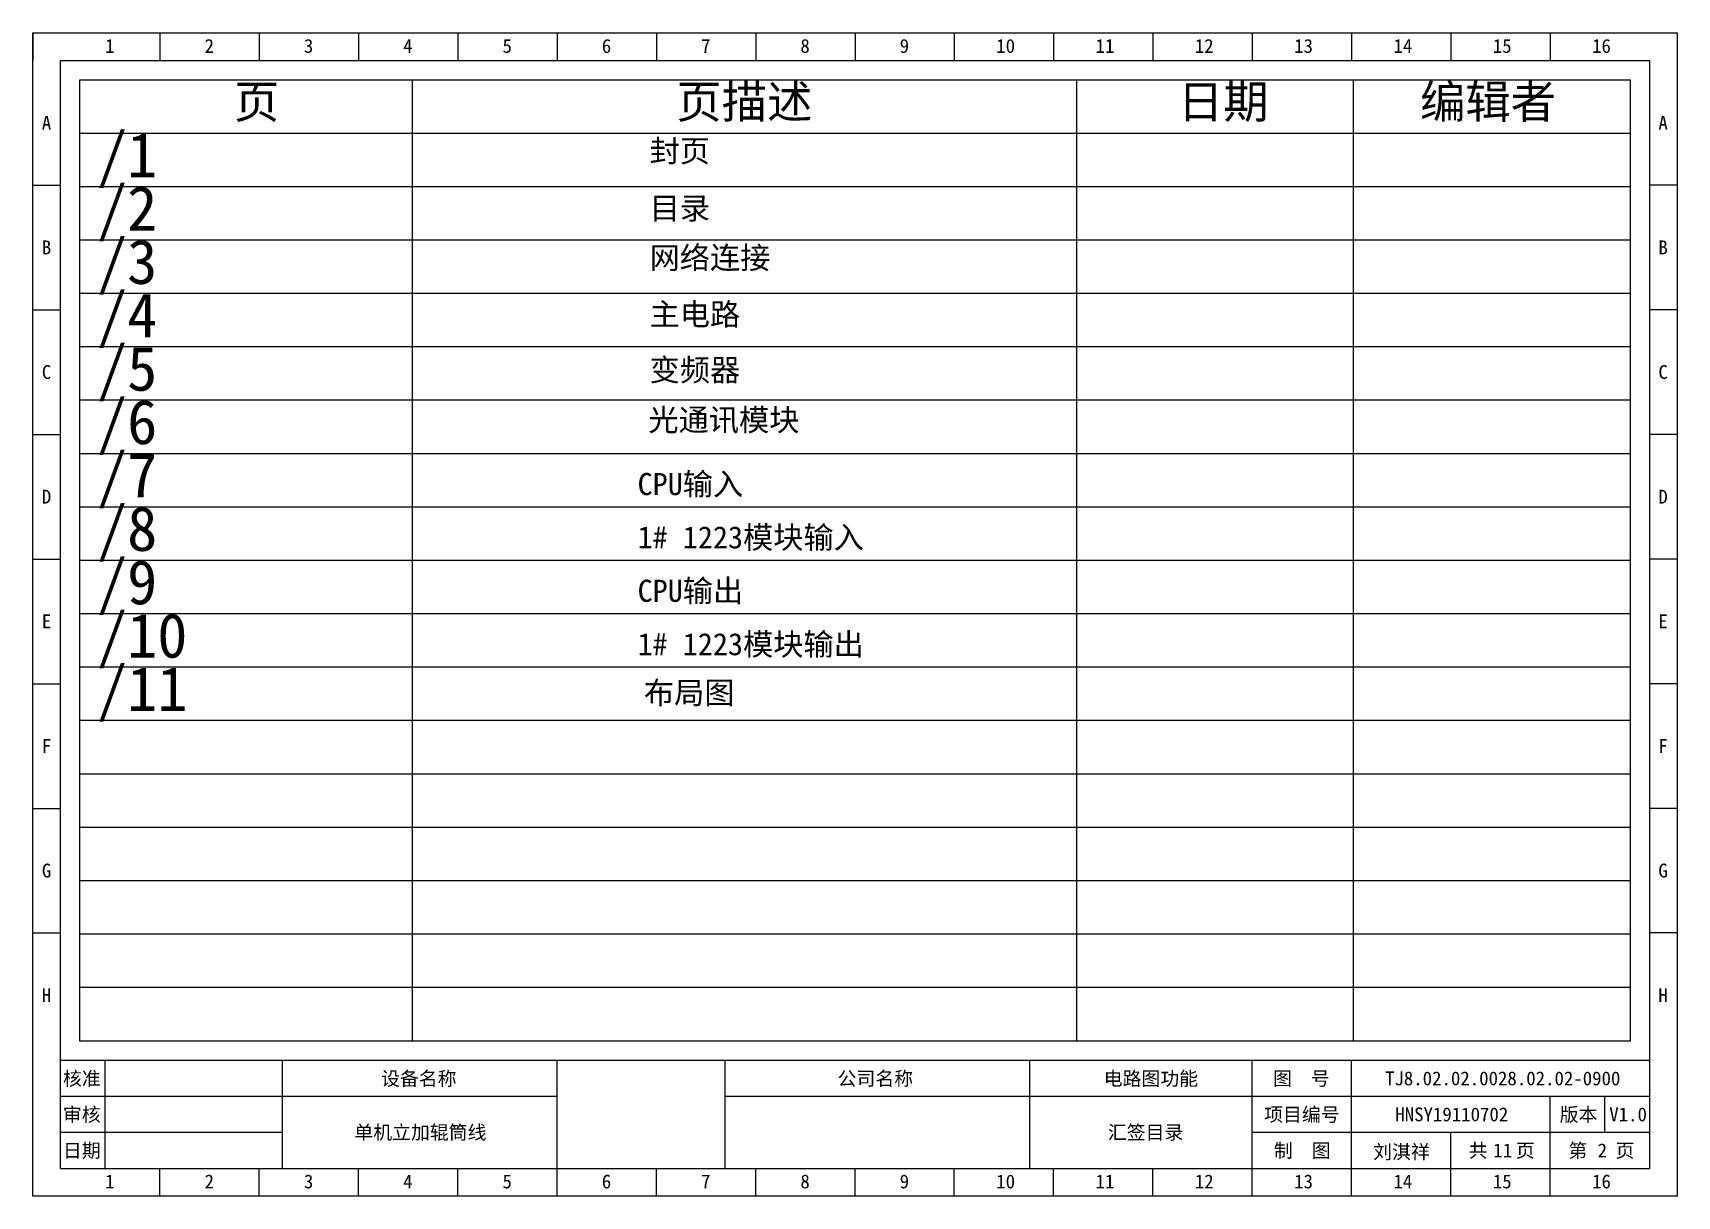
# Model space of a CAD drawing. Header units: millimetres. Extents: x 2035 to 3883, y 1511 to 1945.
# Drawn here: x 2344.2 to 2641.2, y 1734.9 to 1944.9 of the extents above; entities that cross this region are included whole.
import ezdxf
from ezdxf.enums import TextEntityAlignment as Align

# ---------------------------------------------------------------- set-up
doc = ezdxf.new("R2010")
doc.units = ezdxf.units.MM
doc.styles.add('宋体', font='')
doc.styles.get('宋体').set_extended_font_data('宋体')

msp = doc.modelspace()

# ---------------------------------------------------------------- texts
at = {"attachment_point": 1, "style": '宋体'}
for s, width, gutter_width, heights, insert, char_height in [('\\pt36;页', 8.6091, 485.37, [7.97], (2380.54, 1935.51), 6), ('\\pt36;页描述', 25.2917, 485.37, [7.97], (2460.45, 1935.51), 6), ('\\pt36;日期', 16.3772, 485.37, [7.97], (2551.04, 1935.51), 6), ('\\pt36;编辑者', 25.2917, 485.37, [7.97], (2594.77, 1935.51), 6), ('\\pt48;/1', 8.6091, 485.37, [9.64], (2355.79, 1926.88), 8), ('封页', 43.716, 10, [0], (2455.6, 1925.62), 4), ('\\pt48;/2', 8.6091, 485.37, [9.64], (2355.79, 1917.25), 8), ('目录', 43.716, 10, [0], (2455.6, 1915.28), 4), ('\\pt48;/3', 8.6091, 485.37, [9.64], (2355.79, 1907.61), 8), ('网络连接', 43.716, 10, [0], (2455.6, 1906.34), 4), ('\\pt48;/4', 8.6091, 485.37, [9.64], (2355.79, 1897.97), 8), ('主电路', 43.716, 10, [0], (2455.6, 1896.13), 4), ('\\pt48;/5', 8.6091, 485.37, [9.64], (2355.79, 1888.33), 8), ('变频器', 43.716, 10, [0], (2455.6, 1886.08), 4), ('\\pt48;/6', 8.6091, 485.37, [9.64], (2355.79, 1878.69), 8), ('光通讯模块', 43.716, 10, [0], (2455.38, 1877.07), 4), ('\\pt48;/7', 8.6091, 485.37, [9.64], (2355.79, 1869.05), 8), ('CPU输入', 43.716, 10, [0], (2453.43, 1865.48), 4), ('\\pt48;/8', 8.6091, 485.37, [9.64], (2355.79, 1859.41), 8), ('1# 1223模块输入', 43.716, 10, [0], (2453.43, 1855.85), 4), ('\\pt48;/9', 8.6091, 485.37, [9.64], (2355.79, 1849.77), 8), ('CPU输出', 43.716, 10, [0], (2453.43, 1846.21), 4), ('\\pt48;/10', 8.6091, 485.37, [9.64], (2355.79, 1840.13), 8), ('1# 1223模块输出', 43.716, 10, [0], (2453.43, 1836.57), 4), ('\\pt48;/11', 8.6091, 485.37, [9.64], (2355.79, 1830.5), 8), ('布局图', 43.716, 10, [0], (2454.58, 1827.8), 4)]:
    msp.add_mtext_dynamic_manual_height_columns(s, width=width, gutter_width=gutter_width, heights=heights, dxfattribs=dict(at, insert=insert, char_height=char_height))
at = {"style": '宋体'}
for tag, text, p in [('TJ8.02.02.0028.02.02-0900', 'TJ8.01.01.0181.00.01-0900', (2609.7, 1756.18)), ('HNSY19110702', '####', (2600.5, 1749.68)), ('V1.0', '1.0', (2632.35, 1749.68)), ('单机立加辊筒线', '', (2414.2, 1746.43)), ('汇签目录', '封页', (2545.2, 1746.43)), ('刘淇祥', '', (2591.41, 1742.92)), ('11', '02', (2609.7, 1743.18)), ('2', '01', (2627.7, 1743.18))]:
    msp.add_attdef(tag, text=text, height=2.5, dxfattribs=at).set_placement(p, align=Align.MIDDLE_CENTER)

# ---------------------------------------------------------------- blocks, each defined once
blk = doc.blocks.new('*U102')
blk.add_line((-2.5, 0), (2.5, 0))
blk = doc.blocks.new('*U103')
at = {"color": 0, "linetype": 'ByBlock', "lineweight": -2, "transparency": 16777216}
for p in [(0, 0), (0, -22.5), (0, -45), (0, -67.5), (0, -90), (0, -112.5), (0, -135)]:
    blk.add_blockref('*U102', p, dxfattribs=at)
blk = doc.blocks.new('*U104')
blk.add_line((-2.5, 0), (2.5, 0))
blk = doc.blocks.new('*U105')
at = {"color": 0, "linetype": 'ByBlock', "lineweight": -2, "transparency": 16777216}
for p in [(0, 0), (0, -22.5), (0, -45), (0, -67.5), (0, -90), (0, -112.5), (0, -135)]:
    blk.add_blockref('*U104', p, dxfattribs=at)
blk = doc.blocks.new('目录图框')
for p, q in [((-3010.08, 789.32), (-2713.08, 789.32)), ((-3010.08, 579.32), (-3010.08, 789.32)), ((-3010.08, 789.32), (-3010.08, 784.32)), ((-3010.08, 789.32), (-3005.08, 789.32)), ((-2987.15, 789.32), (-2987.15, 784.32)), ((-2969.21, 789.32), (-2969.21, 784.32)), ((-2951.27, 789.32), (-2951.27, 784.32)), ((-2933.33, 789.32), (-2933.33, 784.32)), ((-2915.4, 789.32), (-2915.4, 784.32)), ((-2897.46, 789.32), (-2897.46, 784.32)), ((-2879.52, 789.32), (-2879.52, 784.32)), ((-2861.58, 789.32), (-2861.58, 784.32)), ((-2843.65, 789.32), (-2843.65, 784.32)), ((-2825.71, 789.32), (-2825.71, 784.32)), ((-2807.77, 789.32), (-2807.77, 784.32)), ((-2789.83, 789.32), (-2789.83, 784.32)), ((-2771.9, 789.32), (-2771.9, 784.32)), ((-2753.96, 789.32), (-2753.96, 784.32)), ((-2736.02, 789.32), (-2736.02, 784.32)), ((-2713.08, 789.32), (-2713.08, 579.32)), ((-2713.08, 789.32), (-2713.08, 784.32)), ((-3005.08, 784.32), (-2718.08, 784.32)), ((-3005.08, 584.32), (-3005.08, 784.32)), ((-2718.08, 784.32), (-2718.08, 584.32)), ((-2718.08, 603.82), (-3005.08, 603.82)), ((-2997.08, 603.82), (-2997.08, 584.32)), ((-2965.08, 603.82), (-2965.08, 584.32)), ((-2965.08, 603.82), (-2965.08, 584.32)), ((-2915.4, 579.32), (-2915.4, 603.82)), ((-2885.08, 603.82), (-2885.08, 584.32)), ((-2885.08, 603.82), (-2885.08, 584.32)), ((-2885.08, 603.82), (-2885.08, 584.32)), ((-2830.08, 603.82), (-2830.08, 584.32)), ((-2789.83, 579.32), (-2789.83, 603.82)), ((-2771.9, 579.32), (-2771.9, 603.82)), ((-2965.08, 597.32), (-3005.08, 597.32)), ((-2915.4, 597.32), (-2965.08, 597.32)), ((-2718.08, 597.32), (-2885.08, 597.32)), ((-2736.02, 579.32), (-2736.02, 597.32)), ((-2726.18, 597.32), (-2726.18, 590.82)), ((-2965.08, 590.82), (-3005.08, 590.82)), ((-2718.08, 590.82), (-2789.83, 590.82)), ((-2753.96, 579.32), (-2753.96, 590.82)), ((-3005.08, 584.32), (-2718.08, 584.32)), ((-2987.15, 579.32), (-2987.15, 584.32)), ((-2969.21, 579.32), (-2969.21, 584.32)), ((-2951.27, 579.32), (-2951.27, 584.32)), ((-2933.33, 579.32), (-2933.33, 584.32)), ((-2897.46, 579.32), (-2897.46, 584.32)), ((-2879.52, 579.32), (-2879.52, 584.32)), ((-2861.58, 579.32), (-2861.58, 584.32)), ((-2843.65, 579.32), (-2843.65, 584.32)), ((-2825.71, 579.32), (-2825.71, 584.32)), ((-2807.77, 579.32), (-2807.77, 584.32)), ((-2713.08, 579.32), (-3010.08, 579.32))]:
    blk.add_line(p, q)
blk.add_blockref('*U103', (-3007.58, 761.82))
at = {"xscale": -1}
blk.add_blockref('*U105', (-2715.58, 761.82), dxfattribs=at)
at = {"style": '宋体'}
for s, p in [('1', (-2997.01, 785.71)), ('2', (-2979.07, 785.71)), ('3', (-2961.13, 785.71)), ('4', (-2943.2, 785.71)), ('5', (-2925.26, 785.71)), ('6', (-2907.32, 785.71)), ('7', (-2889.38, 785.71)), ('8', (-2871.45, 785.71)), ('9', (-2853.51, 785.71)), ('10', (-2836.07, 785.71)), ('11', (-2818.13, 785.71)), ('12', (-2800.2, 785.71)), ('13', (-2782.26, 785.71)), ('14', (-2764.32, 785.71)), ('15', (-2746.38, 785.71)), ('16', (-2728.45, 785.71)), ('A', (-3008.47, 771.84)), ('A', (-2716.47, 771.84)), ('B', (-3008.47, 749.34)), ('B', (-2716.47, 749.34)), ('C', (-3008.47, 726.84)), ('C', (-2716.47, 726.84)), ('D', (-3008.47, 704.34)), ('D', (-2716.47, 704.34)), ('E', (-3008.47, 681.84)), ('E', (-2716.47, 681.84)), ('F', (-3008.47, 659.34)), ('F', (-2716.47, 659.34)), ('G', (-3008.47, 636.84)), ('G', (-2716.47, 636.84)), ('H', (-3008.47, 614.34)), ('H', (-2716.47, 614.34)), ('核准', (-3004.65, 599.29)), ('设备名称', (-2947.2, 599.28)), ('公司名称', (-2864.73, 599.29)), ('电路图功能', (-2816.66, 599.29)), ('图  号', (-2786.05, 599.3)), ('审核', (-3004.66, 592.79)), ('项目编号', (-2787.68, 592.79)), ('版本', (-2734.3, 592.79)), ('日期', (-3004.66, 586.29)), ('制  图', (-2785.91, 586.28)), ('共   页', (-2750.72, 586.31)), ('第   页', (-2732.72, 586.3)), ('1', (-2997.01, 580.71)), ('2', (-2979.07, 580.71)), ('3', (-2961.13, 580.71)), ('4', (-2943.2, 580.71)), ('5', (-2925.26, 580.71)), ('6', (-2907.32, 580.71)), ('7', (-2889.38, 580.71)), ('8', (-2871.45, 580.71)), ('9', (-2853.51, 580.71)), ('10', (-2836.07, 580.71)), ('11', (-2818.13, 580.71)), ('12', (-2800.2, 580.71)), ('13', (-2782.26, 580.71)), ('14', (-2764.32, 580.71)), ('15', (-2746.38, 580.71)), ('16', (-2728.45, 580.71))]:
    blk.add_text(s, height=2.5, dxfattribs=at).set_placement(p)
blk = doc.blocks.new('*U69')
blk.add_line((140, 0), (-140, 0))
blk = doc.blocks.new('*U70')
at = {"color": 0, "linetype": 'ByBlock', "lineweight": -2, "transparency": 16777216}
for p in [(0, 0), (0, -9.64), (0, -19.28), (0, -28.92), (0, -38.56), (0, -48.19), (0, -57.83), (0, -67.47), (0, -77.11), (0, -86.75), (0, -96.39), (0, -106.03), (0, -115.67), (0, -125.31), (0, -134.94), (0, -144.58), (0, -154.22)]:
    blk.add_blockref('*U69', p, dxfattribs=at)

# ---------------------------------------------------------------- linework, layer by layer
for p, q in [((2412.7, 1936.43), (2412.7, 1762.92)), ((2532.7, 1936.43), (2532.7, 1762.92)), ((2582.7, 1936.43), (2582.7, 1762.92))]:
    msp.add_line(p, q)
msp.add_lwpolyline([(2352.7, 1936.43), (2632.7, 1936.43), (2632.7, 1762.92), (2352.7, 1762.92)], close=True)

# ---------------------------------------------------------------- block references
for name, p in [('目录图框', (5354.29, 1155.61)), ('*U70', (2492.7, 1926.79))]:
    msp.add_blockref(name, p)

msp.set_redraw_order([(e.dxf.handle, doc.entitydb.next_handle()) for e in msp.query("TEXT MTEXT ATTDEF DIMENSION ARC_DIMENSION")])  # texts and dimensions are drawn at this point

doc.saveas('drawing.dxf')
